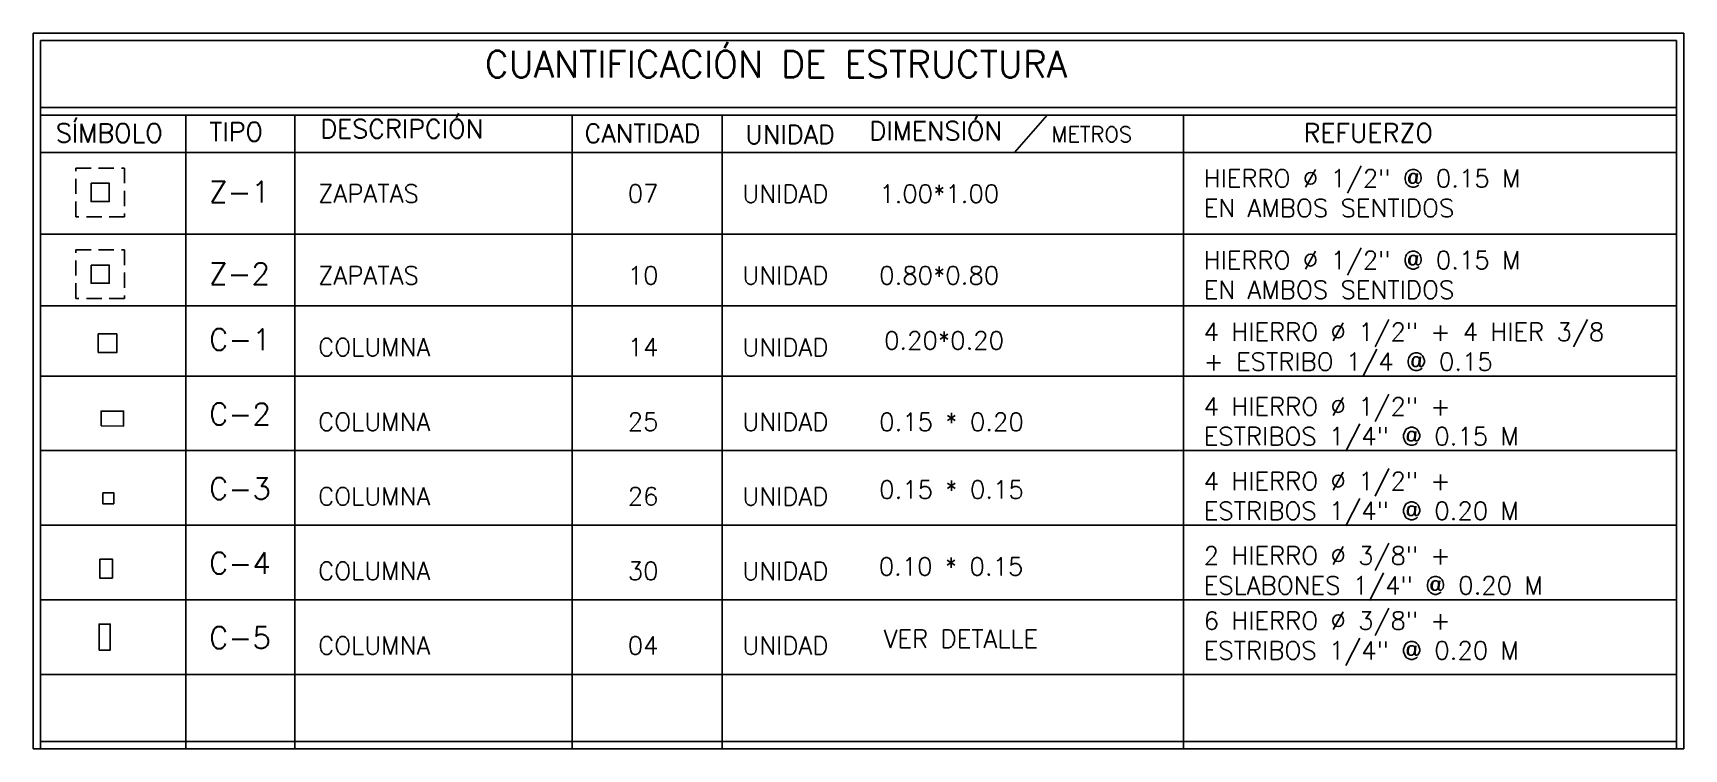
# Model space of a CAD drawing. Header units: inches. Extents: x -9 to 337, y -247 to 209.
# Drawn here: x 83.3 to 105.45, y -63.4 to -53.8 of the extents above; entities that cross this region are included whole.
import ezdxf

# ---------------------------------------------------------------- set-up
doc = ezdxf.new("R2010")
doc.units = ezdxf.units.IN
doc.header["$MEASUREMENT"] = 0
doc.linetypes.add('DASHED2', pattern=[0.375, 0.25, -0.125])
for name, color, linetype in [('cimentacion', 4, 'Continuous'), ('COTAS', 1, 'Continuous'), ('DE_DETALLES', 4, 'Continuous'), ('DE_TEXTOS', 4, 'Continuous'), ('ZAPATAS NUEVAS', 4, 'DASHED2')]:
    doc.layers.add(name, color=color, linetype=linetype)
doc.styles.add('NT_12.5', font='romans.shx', dxfattribs={"height": 0.0254})
doc.styles.add('ROMANS', font='ROMANS.SHX')

msp = doc.modelspace()

# ---------------------------------------------------------------- texts
at = {"layer": 'COTAS', "color": 2, "linetype": 'ByBlock', "style": 'NT_12.5'}
for s, height, p in [('HIERRO Ø 1/2" @ 0.15 M', 0.24067, (99.008, -55.873)), ('Z-1', 0.2886, (85.664, -56.078)), ('ZAPATAS ', 0.2407, (87.128, -56.078)), ('07', 0.2407, (91.281, -56.078)), ('UNIDAD', 0.2407, (92.819, -56.08)), ('1.00*1.00', 0.2407, (94.655, -56.08)), ('EN AMBOS SENTIDOS', 0.24067, (99.008, -56.271)), ('HIERRO Ø 1/2" @ 0.15 M', 0.24067, (99.008, -56.969)), ('Z-2', 0.2886, (85.664, -57.174)), ('ZAPATAS ', 0.2407, (87.128, -57.174)), ('10', 0.2407, (91.281, -57.174)), ('UNIDAD', 0.2407, (92.819, -57.175)), ('0.80*0.80', 0.2407, (94.655, -57.175)), ('EN AMBOS SENTIDOS', 0.24067, (99.008, -57.367)), ('C-1', 0.2886, (85.664, -58.057)), ('0.20*0.20', 0.2407, (94.72, -58.047)), ('4 HIERRO Ø 1/2" + 4 HIER 3/8', 0.24067, (99.008, -57.932)), ('COLUMNA', 0.2407, (87.128, -58.137)), ('14', 0.2407, (91.281, -58.137)), ('UNIDAD', 0.2407, (92.819, -58.139)), ('+ ESTRIBO 1/4 @ 0.15', 0.24067, (99.008, -58.331)), ('4 HIERRO Ø 1/2" + ', 0.24067, (99.008, -58.932)), ('C-2', 0.2886, (85.664, -59.057)), ('COLUMNA', 0.2407, (87.128, -59.137)), ('25', 0.2407, (91.281, -59.137)), ('UNIDAD', 0.2407, (92.819, -59.139)), ('0.15 * 0.20 ', 0.24067, (94.655, -59.139)), ('ESTRIBOS 1/4" @ 0.15 M', 0.24067, (99.008, -59.331)), ('C-3', 0.2886, (85.664, -60.057)), ('4 HIERRO Ø 1/2" + ', 0.24067, (99.008, -59.932)), ('COLUMNA', 0.2407, (87.128, -60.137)), ('26', 0.2407, (91.281, -60.137)), ('UNIDAD', 0.2407, (92.819, -60.139)), ('0.15 * 0.15 ', 0.24067, (94.655, -60.047)), ('ESTRIBOS 1/4" @ 0.20 M', 0.24067, (99.008, -60.331)), ('2 HIERRO Ø 3/8" + ', 0.24067, (99.008, -60.932)), ('C-4', 0.2886, (85.664, -61.057)), ('COLUMNA', 0.2407, (87.128, -61.137)), ('30', 0.2407, (91.281, -61.137)), ('UNIDAD', 0.2407, (92.819, -61.139)), ('0.10 * 0.15  ', 0.24067, (94.649, -61.078)), ('ESLABONES 1/4" @ 0.20 M', 0.24067, (99.008, -61.331)), ('6 HIERRO Ø 3/8" + ', 0.24067, (99.008, -61.804)), ('C-5', 0.2886, (85.664, -62.057)), ('COLUMNA', 0.2407, (87.128, -62.137)), ('04', 0.2407, (91.281, -62.137)), ('UNIDAD', 0.2407, (92.819, -62.139)), ('VER DETALLE', 0.24067, (94.714, -62.047)), ('ESTRIBOS 1/4" @ 0.20 M', 0.24067, (99.008, -62.203))]:
    msp.add_text(s, height=height, dxfattribs=at).set_placement(p)
at = {"layer": 'DE_TEXTOS', "color": 4, "attachment_point": 1, "style": 'ROMANS'}
for s, insert, char_height in [('CUANTIFICACIÓN DE ESTRUCTURA   ', (89.365, -54.043), 0.35526), ('DESCRIPCIÓN  ', (87.157, -54.963), 0.25), ('DIMENSIÓN ', (94.524, -54.992), 0.25), ('SÍMBOLO ', (83.608, -55.021), 0.25), ('TIPO  ', (85.67, -55.002), 0.25), ('CANTIDAD ', (90.702, -55.024), 0.25), ('UNIDAD ', (92.858, -55.038), 0.25), ('METROS ', (96.968, -55.059), 0.2065), ('REFUERZO ', (100.347, -55.018), 0.25)]:
    msp.add_mtext(s, dxfattribs=dict(at, insert=insert, char_height=char_height))

# ---------------------------------------------------------------- blocks, each defined once
blk = doc.blocks.new('zapata')
at = {"layer": 'cimentacion', "color": 8}
for p, q in [((-0.55, -0.25), (-0.25, -0.25)), ((-0.25, -0.25), (-0.25, -0.55))]:
    blk.add_line(p, q, dxfattribs=at)
blk.add_lwpolyline([(-0.55, -0.25), (-0.25, -0.25), (-0.25, -0.55), (-0.55, -0.55)], close=True, dxfattribs=at)
at = {"layer": 'ZAPATAS NUEVAS'}
blk.add_lwpolyline([(-0.8, 0), (0, 0), (0, -0.8), (-0.8, -0.8)], close=True, dxfattribs=at)

# ---------------------------------------------------------------- linework, layer by layer
at = {"color": 4}
for p, q in [((83.303, -53.804), (83.303, -63.404)), ((105.451, -53.804), (83.303, -53.804)), ((105.451, -53.804), (105.451, -53.804)), ((105.451, -53.804), (105.451, -63.404)), ((83.403, -53.904), (105.351, -53.904)), ((83.403, -53.904), (83.403, -63.404)), ((105.351, -53.904), (105.351, -63.404)), ((83.403, -63.304), (105.351, -63.304)), ((83.303, -63.404), (105.451, -63.404))]:
    msp.add_line(p, q, dxfattribs=at)
at = {"color": 3}
for p, q in [((83.403, -54.804), (105.351, -54.804)), ((83.403, -54.904), (105.351, -54.904))]:
    msp.add_line(p, q, dxfattribs=at)
at = {"color": 1}
for p, q in [((85.351, -54.904), (85.351, -63.404)), ((86.815, -54.904), (86.815, -63.404)), ((90.535, -54.904), (90.535, -63.404)), ((92.548, -54.904), (92.548, -63.404)), ((96.468, -55.404), (96.907, -54.904)), ((98.737, -54.904), (98.737, -63.404)), ((83.403, -55.404), (105.351, -55.404)), ((83.403, -56.5), (105.351, -56.5)), ((83.403, -57.464), (105.351, -57.464)), ((83.403, -58.404), (105.351, -58.404)), ((83.403, -59.404), (105.351, -59.404)), ((83.403, -60.404), (105.351, -60.404)), ((83.403, -61.404), (105.351, -61.404)), ((83.403, -62.404), (105.351, -62.404)), ((83.403, -63.404), (105.351, -63.404))]:
    msp.add_line(p, q, dxfattribs=at)
at = {"color": 5}
for points in [[(84.177, -58.088), (84.427, -58.088), (84.427, -57.838), (84.177, -57.838)], [(84.238, -59.968), (84.387, -59.968), (84.387, -60.117), (84.238, -60.117)], [(84.19, -62.079), (84.34, -62.079), (84.34, -61.729), (84.19, -61.729)]]:
    msp.add_lwpolyline(points, close=True, dxfattribs=at)
at = {"color": 8}
msp.add_lwpolyline([(84.198, -60.857), (84.368, -60.857), (84.368, -61.113), (84.198, -61.113)], close=True, dxfattribs=at)
at = {"layer": 'DE_DETALLES', "color": 6}
msp.add_lwpolyline([(84.217, -59.073), (84.517, -59.074), (84.517, -58.873), (84.217, -58.873)], close=True, dxfattribs=at)

# ---------------------------------------------------------------- block references
at = {"layer": 'cimentacion', "xscale": 0.8133630177586619, "yscale": 0.8133630177586619, "zscale": 0.8133630177586619}
for p in [(84.529, -55.616), (84.529, -56.712)]:
    msp.add_blockref('zapata', p, dxfattribs=at)

msp.set_redraw_order([(e.dxf.handle, doc.entitydb.next_handle()) for e in msp.query("TEXT MTEXT ATTDEF DIMENSION ARC_DIMENSION")])  # texts and dimensions are drawn at this point

doc.saveas('drawing.dxf')
